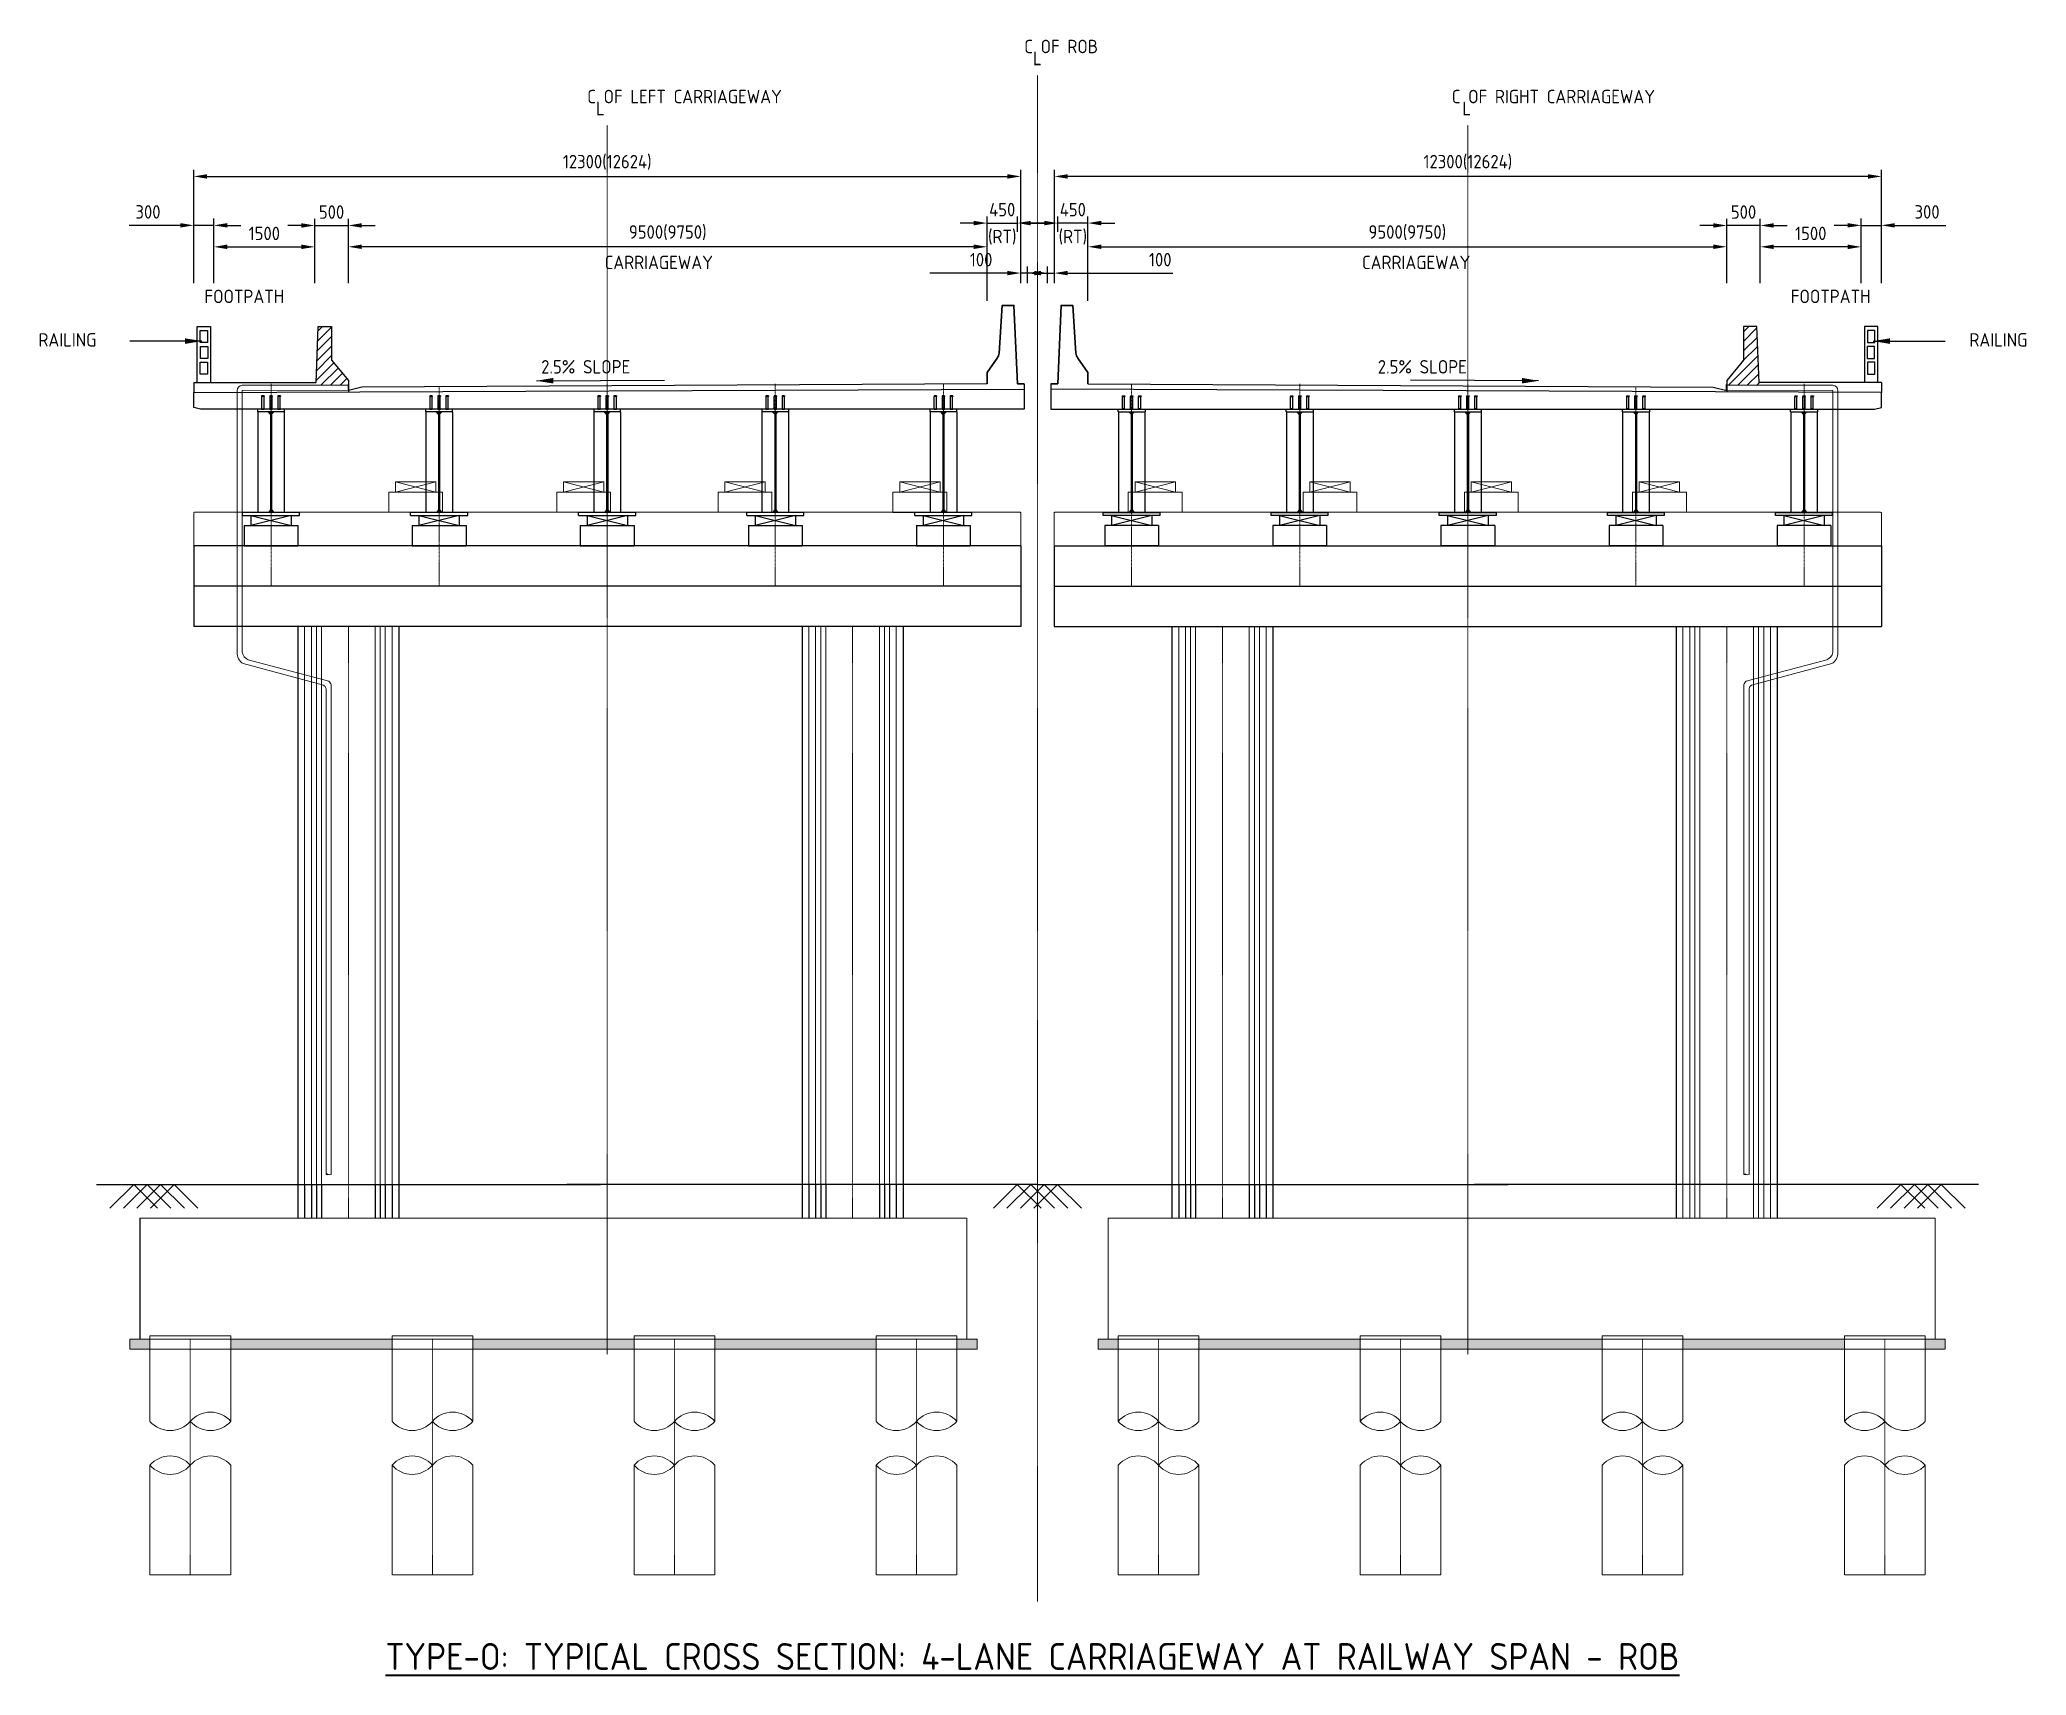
# Model space of a CAD drawing. Header units: millimetres. Extents: x 207528 to 778454, y -364692 to 101323.
# Drawn here: x 515184 to 544729, y -231959 to -207631 of the extents above; entities that cross this region are included whole.
import ezdxf

# ---------------------------------------------------------------- set-up
doc = ezdxf.new("R2010")
doc.units = ezdxf.units.MM
doc.linetypes.add('CENTER', pattern=[2, 1.25, -0.25, 0.25, -0.25])
doc.linetypes.add('HIDDEN', pattern=[0.375, 0.25, -0.125])
for name, color, linetype, lineweight in [('centreline', 1, 'CENTER', 0), ('DWG', 7, 'Continuous', 30), ('Structure', 7, 'Continuous', 30), ('Structure int.', 255, 'Continuous', 0), ('Text large', 7, 'Continuous', 40), ('Text small', 1, 'Continuous', 20)]:
    doc.layers.add(name, color=color, linetype=linetype, lineweight=lineweight)
doc.layers.add('Dimension', color=253, linetype='Continuous')
doc.layers.add('Structure Main', color=3, linetype='Continuous')
doc.styles.add('isocp 100', font='isocp.shx', dxfattribs={"height": 200})
doc.styles.add('ROMANS', font='romans')
doc.dimstyles.new('NH30A_100', dxfattribs={"dimscale": 100, "dimtxt": 2, "dimasz": 2, "dimexe": 1, "dimexo": 1, "dimgap": 1, "dimtad": 1, "dimdec": 0, "dimdsep": 46, "dimtxsty": 'isocp 100', "dimcen": 0.5, "dimclrd": 47, "dimclre": 47, "dimclrt": 1, "dimadec": 0, "dimazin": 0, "dimtfac": 1, "dimtdec": 0, "dimtmove": 0, "dimatfit": 3, "dimfxl": 1, "dimtolj": 1, "dimtzin": 0, "dimarcsym": 0})
doc.dimstyles.new('PS', dxfattribs={"dimscale": 0, "dimtxt": 2, "dimasz": 2, "dimexe": 1, "dimexo": 1, "dimgap": 1, "dimtad": 1, "dimdec": 0, "dimzin": 0, "dimdsep": 46, "dimtxsty": 'ROMANS', "dimcen": 1, "dimdle": 1, "dimclrd": 1, "dimclre": 1, "dimclrt": 7, "dimadec": 0, "dimazin": 0, "dimtfac": 1, "dimtdec": 0, "dimtmove": 2, "dimatfit": 3, "dimfxl": 200, "dimtvp": 250, "dimtolj": 1, "dimtzin": 0, "dimarcsym": 0})
pattern_1 = [(45, (1016617.18, -292942.33), (-70.710678, 70.710678), [])]
pattern_2 = [(50, (1015667.13, -290942.33), (143.452037, -12.550427), [15, -165]), (355, (1015667.13, -290942.33), (-27.750267, 150.438427), [12, -132]), (100.451444, (1015679.08, -290943.38), (115.70177, 137.888), [12.74804, -140.228422]), (46.1842, (1015667.13, -290902.33), (213.448266, -33.103856), [22.5, -247.5]), (96.635635, (1015684.91, -290905.1), (186.93239, 194.82372), [19.12207, -210.34275]), (351.184164, (1015667.13, -290902.33), (186.93239, 194.82372), [18, -198]), (21, (1015687.13, -290912.33), (119.38141, -80.523778), [15, -165]), (326, (1015687.13, -290912.33), (48.663066, 145.03001), [12, -132]), (71.451445, (1015697.07, -290919.04), (168.044475, 64.50623), [12.74804, -140.228422]), (37.5, (1015667.126, -290942.33), (2.431971, 66.578771), [0, -130.4, 0, -134, 0, -132.5]), (7.5, (1015667.126, -290942.33), (52.613907, 78.882342), [0, -76.4, 0, -127.4, 0, -50.5]), (327.5, (1015622.526, -290942.33), (106.764487, -4.5109743), [0, -50, 0, -156, 0, -207]), (317.5, (1015602.53, -290942.33), (116.637234, 20.020996), [0, -65, 0, -103.6, 0, -147])]

msp = doc.modelspace()

# ---------------------------------------------------------------- texts
at = {"layer": 'Text large', "insert": (529948.4, -231679.8), "char_height": 400, "width": 23582.39, "attachment_point": 5, "style": 'isocp 100'}
msp.add_mtext('{\\LTYPE-O: TYPICAL CROSS SECTION: 4-LANE CARRIAGEWAY AT RAILWAY SPAN - ROB}', dxfattribs=at)
at = {"layer": 'Text small', "style": 'isocp 100'}
for s, p in [('C OF ROB', (529826.5, -207831.6, 183662.5)), ('L', (529956.8, -208007.7, 183662.5)), ('L', (529956.8, -208013, 183662.5)), ('C OF LEFT CARRIAGEWAY ', (523326.5, -208576.3, 183662.5)), ('L', (523456.8, -208752.5, 183662.5)), ('L', (523456.8, -208757.8, 183662.5)), ('C OF RIGHT CARRIAGEWAY ', (536185.5, -208576.3, 183662.5)), ('L', (536341.8, -208752.5, 183662.5)), ('L', (536341.8, -208757.8, 183662.5)), ('2.5%%% SLOPE', (522641.7, -212596.2)), ('2.5%%% SLOPE', (535084.4, -212596.2))]:
    msp.add_text(s, height=200, dxfattribs=at).set_placement(p)
at = {"layer": 'Text small', "char_height": 200, "style": 'isocp 100'}
for s, width, insert, attachment_point in [('CARRIAGEWAY', 6259.417, (523585.9, -210843.6), 1), ('CARRIAGEWAY', 6259.417, (536461.6, -210843.6), 3), ('FOOTPATH', 6259.417, (517634.1, -211349.2, 0.3), 1), ('FOOTPATH', 6259.417, (542413.4, -211349.2, 0.3), 3), ('RAILING', 1511.597, (515164.5, -211995.2, 183662.3), 1), ('RAILING', 1511.597, (544746, -211995.2, 183662.3), 3)]:
    msp.add_mtext_dynamic_manual_height_columns(s, width=width, gutter_width=1000, heights=[0], dxfattribs=dict(at, insert=insert, attachment_point=attachment_point))

# ---------------------------------------------------------------- blocks, each defined once
blk = doc.blocks.new('stud')
at = {"layer": 'Structure Main'}
h = blk.add_hatch(color=250, dxfattribs=at)
h.dxf.hatch_style = 1
h.paths.add_polyline_path([(321, 341), (317, 334), (355, 334), (352, 341)])
h = blk.add_hatch(color=250, dxfattribs=at)
h.dxf.hatch_style = 1
h.paths.add_polyline_path([(321, 341), (317, 334), (355, 334), (352, 341)])
at = {"layer": 'Structure Main', "color": 250}
for p, q in [((355, 534), (317, 534)), ((317, 534), (317, 522)), ((355, 534), (317, 534)), ((317, 534), (317, 522)), ((355, 522), (317, 522)), ((355, 522), (317, 522)), ((321, 341), (317, 334)), ((321, 341), (317, 334)), ((317, 334), (355, 334)), ((317, 334), (355, 334)), ((321, 341), (321, 522)), ((321, 341), (321, 522)), ((321, 341), (352, 341)), ((321, 341), (352, 341)), ((352, 341), (352, 522)), ((352, 341), (352, 522)), ((352, 341), (355, 334)), ((352, 341), (355, 334)), ((355, 534), (355, 522)), ((355, 534), (355, 522))]:
    blk.add_line(p, q, dxfattribs=at)
blk = doc.blocks.new('*D621')
at = {"layer": 'Defpoints', "color": 0, "transparency": 16777216}
for p in [(517774, -210392), (517474, -211354), (517774, -211354)]:
    blk.add_point(p, dxfattribs=at)
at = {"layer": 'Text small', "color": 47, "lineweight": -2, "transparency": 16777216}
for p, q in [((517474, -211254), (517474, -210292)), ((517774, -211254), (517774, -210292)), ((517274, -210392), (516514, -210392)), ((517774, -210392), (517474, -210392)), ((517974, -210392), (518174, -210392))]:
    blk.add_line(p, q, dxfattribs=at)
at = {"layer": 'Text small', "color": 47, "transparency": 16777216}
for points in [[(517274, -210359), (517274, -210425), (517474, -210392)], [(517974, -210359), (517974, -210425), (517774, -210392)]]:
    blk.add_solid(points, dxfattribs=at)
at = {"layer": 'Text small', "color": 1, "transparency": 16777216, "insert": (516794, -210192), "char_height": 200, "attachment_point": 5, "style": 'isocp 100'}
blk.add_mtext('\\A1;300', dxfattribs=at)
blk = doc.blocks.new('*D608')
at = {"layer": 'Defpoints', "color": 0, "transparency": 16777216}
for p in [(529774, -209664), (517474, -211354), (529774, -211354)]:
    blk.add_point(p, dxfattribs=at)
at = {"layer": 'Text small', "color": 47, "lineweight": -2, "transparency": 16777216}
for p, q in [((517474, -211254), (517474, -209564)), ((517674, -209664), (529574, -209664)), ((529774, -211254), (529774, -209564))]:
    blk.add_line(p, q, dxfattribs=at)
at = {"layer": 'Text small', "color": 47, "transparency": 16777216}
for points in [[(517674, -209631), (517674, -209698), (517474, -209664)], [(529574, -209631), (529574, -209698), (529774, -209664)]]:
    blk.add_solid(points, dxfattribs=at)
at = {"layer": 'Text small', "color": 1, "transparency": 16777216, "insert": (523624, -209454), "char_height": 200, "attachment_point": 5, "style": 'isocp 100'}
blk.add_mtext('\\A1;12300(12624)', dxfattribs=at)
blk = doc.blocks.new('*D616')
at = {"layer": 'Defpoints', "color": 0, "transparency": 16777216}
for p in [(519774, -210711), (519774, -211354, -183662), (529274, -211354, -183662)]:
    blk.add_point(p, dxfattribs=at)
at = {"layer": 'Text small', "color": 47, "lineweight": -2, "transparency": 16777216}
for p, q in [((519774, -211254), (519774, -210611)), ((529274, -211254), (529274, -210611)), ((529074, -210711), (519974, -210711))]:
    blk.add_line(p, q, dxfattribs=at)
at = {"layer": 'Text small', "color": 47, "transparency": 16777216}
for points in [[(519974, -210677), (519974, -210744), (519774, -210711)], [(529074, -210677), (529074, -210744), (529274, -210711)]]:
    blk.add_solid(points, dxfattribs=at)
at = {"layer": 'Text small', "color": 1, "transparency": 16777216, "insert": (524524, -210501), "char_height": 200, "attachment_point": 5, "style": 'isocp 100'}
blk.add_mtext('\\A1;9500(9750)', dxfattribs=at)
blk = doc.blocks.new('*D624')
at = {"layer": 'Defpoints', "color": 0, "transparency": 16777216}
for p in [(519774, -210394), (519274, -211354), (519774, -211354)]:
    blk.add_point(p, dxfattribs=at)
at = {"layer": 'Text small', "color": 47, "lineweight": -2, "transparency": 16777216}
for p, q in [((519274, -211254), (519274, -210294)), ((519774, -211254), (519774, -210294)), ((519074, -210394), (518874, -210394)), ((519274, -210394), (519774, -210394)), ((519974, -210394), (520174, -210394))]:
    blk.add_line(p, q, dxfattribs=at)
at = {"layer": 'Text small', "color": 47, "transparency": 16777216}
for points in [[(519074, -210360), (519074, -210427), (519274, -210394)], [(519974, -210360), (519974, -210427), (519774, -210394)]]:
    blk.add_solid(points, dxfattribs=at)
at = {"layer": 'Text small', "color": 1, "transparency": 16777216, "insert": (519524, -210194), "char_height": 200, "attachment_point": 5, "style": 'isocp 100'}
blk.add_mtext('\\A1;500', dxfattribs=at)
blk = doc.blocks.new('*D617')
at = {"layer": 'Defpoints', "color": 0, "transparency": 16777216}
for p in [(519274, -210712), (517774, -211354, 0), (519274, -211354, 0)]:
    blk.add_point(p, dxfattribs=at)
at = {"layer": 'Text small', "color": 47, "lineweight": -2, "transparency": 16777216}
for p, q in [((517774, -211254), (517774, -210612)), ((519274, -211254), (519274, -210612)), ((517974, -210712), (519074, -210712))]:
    blk.add_line(p, q, dxfattribs=at)
at = {"layer": 'Text small', "color": 47, "transparency": 16777216}
for points in [[(517974, -210678), (517974, -210745), (517774, -210712)], [(519074, -210678), (519074, -210745), (519274, -210712)]]:
    blk.add_solid(points, dxfattribs=at)
at = {"layer": 'Text small', "color": 1, "transparency": 16777216, "insert": (518524, -210512), "char_height": 200, "attachment_point": 5, "style": 'isocp 100'}
blk.add_mtext('\\A1;1500', dxfattribs=at)
blk = doc.blocks.new('*D619')
at = {"layer": 'Defpoints', "color": 0, "transparency": 16777216}
for p in [(542274, -210392), (542274, -211354), (542574, -211354)]:
    blk.add_point(p, dxfattribs=at)
at = {"layer": 'Text small', "color": 47, "lineweight": -2, "transparency": 16777216}
for p, q in [((542274, -211254), (542274, -210292)), ((542574, -211254), (542574, -210292)), ((542074, -210392), (541874, -210392)), ((542274, -210392), (542574, -210392)), ((542774, -210392), (543534, -210392))]:
    blk.add_line(p, q, dxfattribs=at)
at = {"layer": 'Text small', "color": 47, "transparency": 16777216}
for points in [[(542074, -210359), (542074, -210425), (542274, -210392)], [(542774, -210359), (542774, -210425), (542574, -210392)]]:
    blk.add_solid(points, dxfattribs=at)
at = {"layer": 'Text small', "color": 1, "transparency": 16777216, "insert": (543254, -210192), "char_height": 200, "attachment_point": 5, "style": 'isocp 100'}
blk.add_mtext('\\A1;300', dxfattribs=at)
blk = doc.blocks.new('*D529')
at = {"layer": 'Defpoints', "color": 0, "transparency": 16777216}
for p in [(530274, -209664), (530274, -211354), (542574, -211354)]:
    blk.add_point(p, dxfattribs=at)
at = {"layer": 'Text small', "color": 47, "lineweight": -2, "transparency": 16777216}
for p, q in [((530274, -211254), (530274, -209564)), ((542374, -209664), (530474, -209664)), ((542574, -211254), (542574, -209564))]:
    blk.add_line(p, q, dxfattribs=at)
at = {"layer": 'Text small', "color": 47, "transparency": 16777216}
for points in [[(530474, -209631), (530474, -209698), (530274, -209664)], [(542374, -209631), (542374, -209698), (542574, -209664)]]:
    blk.add_solid(points, dxfattribs=at)
at = {"layer": 'Text small', "color": 1, "transparency": 16777216, "insert": (536424, -209454), "char_height": 200, "attachment_point": 5, "style": 'isocp 100'}
blk.add_mtext('\\A1;12300(12624)', dxfattribs=at)
blk = doc.blocks.new('*D531')
at = {"layer": 'Defpoints', "color": 0, "transparency": 16777216}
for p in [(540274, -210711), (530774, -211354, -183662), (540274, -211354, -183662)]:
    blk.add_point(p, dxfattribs=at)
at = {"layer": 'Text small', "color": 47, "lineweight": -2, "transparency": 16777216}
for p, q in [((530774, -211254), (530774, -210611)), ((540274, -211254), (540274, -210611)), ((530974, -210711), (540074, -210711))]:
    blk.add_line(p, q, dxfattribs=at)
at = {"layer": 'Text small', "color": 47, "transparency": 16777216}
for points in [[(530974, -210677), (530974, -210744), (530774, -210711)], [(540074, -210677), (540074, -210744), (540274, -210711)]]:
    blk.add_solid(points, dxfattribs=at)
at = {"layer": 'Text small', "color": 1, "transparency": 16777216, "insert": (535524, -210501), "char_height": 200, "attachment_point": 5, "style": 'isocp 100'}
blk.add_mtext('\\A1;9500(9750)', dxfattribs=at)
blk = doc.blocks.new('*D620')
at = {"layer": 'Defpoints', "color": 0, "transparency": 16777216}
for p in [(540274, -210394), (540274, -211354), (540774, -211354)]:
    blk.add_point(p, dxfattribs=at)
at = {"layer": 'Text small', "color": 47, "lineweight": -2, "transparency": 16777216}
for p, q in [((540274, -211254), (540274, -210294)), ((540774, -211254), (540774, -210294)), ((540074, -210394), (539874, -210394)), ((540774, -210394), (540274, -210394)), ((540974, -210394), (541174, -210394))]:
    blk.add_line(p, q, dxfattribs=at)
at = {"layer": 'Text small', "color": 47, "transparency": 16777216}
for points in [[(540074, -210360), (540074, -210427), (540274, -210394)], [(540974, -210360), (540974, -210427), (540774, -210394)]]:
    blk.add_solid(points, dxfattribs=at)
at = {"layer": 'Text small', "color": 1, "transparency": 16777216, "insert": (540524, -210194), "char_height": 200, "attachment_point": 5, "style": 'isocp 100'}
blk.add_mtext('\\A1;500', dxfattribs=at)
blk = doc.blocks.new('*D532')
at = {"layer": 'Defpoints', "color": 0, "transparency": 16777216}
for p in [(540774, -210712), (540774, -211354, 0), (542274, -211354, 0)]:
    blk.add_point(p, dxfattribs=at)
at = {"layer": 'Text small', "color": 47, "lineweight": -2, "transparency": 16777216}
for p, q in [((540774, -211254), (540774, -210612)), ((542274, -211254), (542274, -210612)), ((542074, -210712), (540974, -210712))]:
    blk.add_line(p, q, dxfattribs=at)
at = {"layer": 'Text small', "color": 47, "transparency": 16777216}
for points in [[(540974, -210678), (540974, -210745), (540774, -210712)], [(542074, -210678), (542074, -210745), (542274, -210712)]]:
    blk.add_solid(points, dxfattribs=at)
at = {"layer": 'Text small', "color": 1, "transparency": 16777216, "insert": (541524, -210512), "char_height": 200, "attachment_point": 5, "style": 'isocp 100'}
blk.add_mtext('\\A1;1500', dxfattribs=at)
blk = doc.blocks.new('*D785')
at = {"layer": 'Defpoints', "color": 0, "transparency": 16777216}
for p in [(529724, -210358), (529724, -210586), (529274, -211616)]:
    blk.add_point(p, dxfattribs=at)
at = {"layer": 'Text small', "color": 47, "lineweight": -2, "transparency": 16777216}
for p, q in [((529074, -210358), (528874, -210358)), ((529274, -211516), (529274, -210258)), ((529274, -210358), (529724, -210358)), ((529724, -210486), (529724, -210258)), ((529924, -210358), (530124, -210358))]:
    blk.add_line(p, q, dxfattribs=at)
at = {"layer": 'Text small', "color": 47, "transparency": 16777216}
for points in [[(529074, -210325), (529074, -210392), (529274, -210358)], [(529924, -210325), (529924, -210392), (529724, -210358)]]:
    blk.add_solid(points, dxfattribs=at)
at = {"layer": 'Text small', "color": 1, "transparency": 16777216, "char_height": 200, "attachment_point": 5, "style": 'isocp 100'}
for s, insert in [('\\A1;450', (529499, -210158)), ('\\A1;(RT)', (529499, -210568))]:
    blk.add_mtext(s, dxfattribs=dict(at, insert=insert))
blk = doc.blocks.new('*D804')
at = {"layer": 'Defpoints', "color": 0, "transparency": 16777216}
for p in [(530324, -210358), (530324, -210586), (530774, -211616)]:
    blk.add_point(p, dxfattribs=at)
at = {"layer": 'Text small', "color": 47, "lineweight": -2, "transparency": 16777216}
for p, q in [((530124, -210358), (529924, -210358)), ((530324, -210486), (530324, -210258)), ((530774, -210358), (530324, -210358)), ((530774, -211516), (530774, -210258)), ((530974, -210358), (531174, -210358))]:
    blk.add_line(p, q, dxfattribs=at)
at = {"layer": 'Text small', "color": 47, "transparency": 16777216}
for points in [[(530124, -210325), (530124, -210392), (530324, -210358)], [(530974, -210325), (530974, -210392), (530774, -210358)]]:
    blk.add_solid(points, dxfattribs=at)
at = {"layer": 'Text small', "color": 1, "transparency": 16777216, "char_height": 200, "attachment_point": 5, "style": 'isocp 100'}
for s, insert in [('\\A1;450', (530549, -210158)), ('\\A1;(RT)', (530549, -210568))]:
    blk.add_mtext(s, dxfattribs=dict(at, insert=insert))
blk = doc.blocks.new('*D805')
at = {"layer": 'Defpoints', "color": 0, "transparency": 16777216}
for p in [(529774, -211102), (529774, -211354), (529874, -211354)]:
    blk.add_point(p, dxfattribs=at)
at = {"layer": 'Text small', "color": 47, "lineweight": -2, "transparency": 16777216}
for p, q in [((529574, -211102), (528424, -211102)), ((529774, -211254), (529774, -211002)), ((529874, -211102), (529774, -211102)), ((529874, -211254), (529874, -211002)), ((530074, -211102), (530274, -211102))]:
    blk.add_line(p, q, dxfattribs=at)
at = {"layer": 'Text small', "color": 47, "transparency": 16777216}
for points in [[(529574, -211069), (529574, -211136), (529774, -211102)], [(530074, -211069), (530074, -211136), (529874, -211102)]]:
    blk.add_solid(points, dxfattribs=at)
at = {"layer": 'Text small', "color": 1, "transparency": 16777216, "insert": (528899, -210902), "char_height": 200, "attachment_point": 5, "style": 'isocp 100'}
blk.add_mtext('\\A1;     100', dxfattribs=at)
blk = doc.blocks.new('*D806')
at = {"layer": 'Defpoints', "color": 0, "transparency": 16777216}
for p in [(530174, -211102), (530174, -211354), (530274, -211354)]:
    blk.add_point(p, dxfattribs=at)
at = {"layer": 'Text small', "color": 47, "lineweight": -2, "transparency": 16777216}
for p, q in [((529974, -211102), (529774, -211102)), ((530174, -211254), (530174, -211002)), ((530174, -211102), (530274, -211102)), ((530274, -211254), (530274, -211002)), ((530474, -211102), (532038, -211102))]:
    blk.add_line(p, q, dxfattribs=at)
at = {"layer": 'Text small', "color": 47, "transparency": 16777216}
for points in [[(529974, -211069), (529974, -211136), (530174, -211102)], [(530474, -211069), (530474, -211136), (530274, -211102)]]:
    blk.add_solid(points, dxfattribs=at)
at = {"layer": 'Text small', "color": 1, "transparency": 16777216, "insert": (531563, -210902), "char_height": 200, "attachment_point": 5, "style": 'isocp 100'}
blk.add_mtext('\\A1;     100', dxfattribs=at)

# ---------------------------------------------------------------- dimensions: what is measured, and where the dimension line sits
at = {"layer": 'Text small'}
for base, p1, p2, text, picture, middle in [((529773.7, -209664.3), (517473.7, -211354.5), (529773.7, -211354.5), '<>(12624)', '*D608', (523623.7, -209454.3)), ((540273.7, -210710.7, 183662.3), (530773.7, -211354.5), (540273.7, -211354.5), '<>(9750)', '*D531', (535523.7, -210500.7, 183662.3))]:
    dim = msp.add_linear_dim(base=base, p1=p1, p2=p2, text=text, dimstyle='NH30A_100', dxfattribs=at)
    dim.commit()
    dim.dimension.update_dxf_attribs({"geometry": picture, "text_midpoint": middle})
for base, p1, p2, text, picture, middle in [((530273.7, -209664.3), (542573.7, -211354.5), (530273.7, -211354.5), '<>(12624)', '*D529', (536423.7, -209454.3)), ((519773.7, -210710.7, 183662.3), (529273.7, -211354.5), (519773.7, -211354.5), '<>(9750)', '*D616', (524523.7, -210500.7, 183662.3))]:
    dim = msp.add_linear_dim(base=base, p1=p1, p2=p2, angle=180, text=text, dimstyle='NH30A_100', dxfattribs=at)
    dim.commit()
    dim.dimension.update_dxf_attribs({"geometry": picture, "text_midpoint": middle})
for base, p1, p2, angle, picture, middle, dimtype in [((517773.7, -210392.1), (517473.7, -211354.5), (517773.7, -211354.5), 0, '*D621', (516793.6, -210392.1), 161), ((519773.7, -210393.6), (519273.7, -211354.5), (519773.7, -211354.5), 180, '*D624', (519523.7, -210393.6), 160), ((542273.7, -210392.1), (542573.7, -211354.5), (542273.7, -211354.5), 180, '*D619', (543253.8, -210392.1), 161)]:
    dim = msp.add_linear_dim(base=base, p1=p1, p2=p2, angle=angle, dimstyle='NH30A_100', dxfattribs=at)
    dim.commit()
    dim.dimension.update_dxf_attribs({"geometry": picture, "text_midpoint": middle, "dimtype": dimtype})
dim = msp.add_linear_dim(base=(529723.7, -210358.2), p1=(529273.9, -211616.1), p2=(529723.7, -210585.5), text='450\\X(RT)', dimstyle='NH30A_100', dxfattribs=at)
dim.commit()
dim.dimension.update_dxf_attribs({"geometry": '*D785', "text_midpoint": (529498.8, -210358.2), "dimtype": 160})
for base, p1, p2, text, picture, middle, dimtype in [((530323.7, -210358.2), (530773.6, -211616.1), (530323.7, -210585.5), '450\\X(RT)', '*D804', (530548.7, -210358.2), 160), ((529773.7, -211102.2), (529873.6, -211354.5), (529773.7, -211354.5), '     <>', '*D805', (528898.6, -211102.2), 161), ((530173.9, -211102.2), (530273.7, -211354.5), (530173.9, -211354.5), '     <>', '*D806', (531563.2, -211102.2), 161)]:
    dim = msp.add_linear_dim(base=base, p1=p1, p2=p2, angle=180, text=text, dimstyle='NH30A_100', dxfattribs=at)
    dim.commit()
    dim.dimension.update_dxf_attribs({"geometry": picture, "text_midpoint": middle, "dimtype": dimtype})
dim = msp.add_linear_dim(base=(540273.7, -210393.6), p1=(540773.7, -211354.5), p2=(540273.7, -211354.5), dimstyle='NH30A_100', dxfattribs=at)
dim.commit()
dim.dimension.update_dxf_attribs({"geometry": '*D620', "text_midpoint": (540523.7, -210393.6), "dimtype": 160})
dim = msp.add_linear_dim(base=(519273.7, -210711.7, 0.3), p1=(517773.7, -211354.5), p2=(519273.7, -211354.5), dimstyle='NH30A_100', dxfattribs=at)
dim.commit()
dim.dimension.update_dxf_attribs({"geometry": '*D617', "text_midpoint": (518523.7, -210511.7, 0.3)})
dim = msp.add_linear_dim(base=(540773.7, -210711.7, 0.3), p1=(542273.7, -211354.5), p2=(540773.7, -211354.5), angle=180, dimstyle='NH30A_100', dxfattribs=at)
dim.commit()
dim.dimension.update_dxf_attribs({"geometry": '*D532', "text_midpoint": (541523.7, -210511.7, 0.3)})

# ---------------------------------------------------------------- hatches: boundary and pattern name
at = {"layer": 'Dimension', "lineweight": 0, "true_color": 0x000000}
h = msp.add_hatch(dxfattribs=at)
h.set_pattern_fill('AR-CONC', color=18, scale=20)
h.set_pattern_definition(pattern_2)
h.paths.add_polyline_path([(516823.7, -226958.7), (516673.7, -226958.7), (516523.7, -226958.7), (516523.7, -227108.7), (516823.7, -227108.7)])
h.paths.add_polyline_path([(520423.7, -226958.7), (518023.7, -226958.7), (518023.7, -227108.7), (520423.7, -227108.7)])
h.paths.add_polyline_path([(527623.7, -226958.7), (525223.7, -226958.7), (525223.7, -227108.7), (527623.7, -227108.7)])
h.paths.add_polyline_path([(524023.7, -226958.7), (521623.7, -226958.7), (521623.7, -227108.7), (524023.7, -227108.7)])
h.paths.add_polyline_path([(529123.7, -226958.7), (528973.7, -226958.7), (528823.7, -226958.7), (528823.7, -227108.7), (529123.7, -227108.7)])
h = msp.add_hatch(dxfattribs=at)
h.set_pattern_fill('AR-CONC', color=18, scale=20)
h.set_pattern_definition(pattern_2)
h.paths.add_polyline_path([(543223.7, -226958.7), (543373.7, -226958.7), (543523.7, -226958.7), (543523.7, -227108.7), (543223.7, -227108.7)])
h.paths.add_polyline_path([(539623.7, -226958.7), (542023.7, -226958.7), (542023.7, -227108.7), (539623.7, -227108.7)])
h.paths.add_polyline_path([(532423.7, -226958.7), (534823.7, -226958.7), (534823.7, -227108.7), (532423.7, -227108.7)])
h.paths.add_polyline_path([(536023.7, -226958.7), (538423.7, -226958.7), (538423.7, -227108.7), (536023.7, -227108.7)])
h.paths.add_polyline_path([(530923.7, -226958.7), (531073.7, -226958.7), (531223.7, -226958.7), (531223.7, -227108.7), (530923.7, -227108.7)])
at = {"layer": 'Structure', "true_color": 0x000000}
h = msp.add_hatch(dxfattribs=at)
h.set_pattern_fill('ANSI31', color=18, scale=800)
h.set_pattern_definition(pattern_1)
h.paths.add_polyline_path([(519523.7, -211897.7), (519323.7, -211897.7), (519293, -212727.7), (519273.7, -212727.7), (519273.7, -212819.8, -0.3055173), (519342.4, -212771.8), (519768.7, -212767.9), (519768.7, -212757.9), (519773.7, -212697.7), (519523.7, -212397.7)])
h = msp.add_hatch(dxfattribs=at)
h.set_pattern_fill('ANSI31', color=18, scale=800)
h.set_pattern_definition(pattern_1)
h.paths.add_polyline_path([(540523.7, -211897.7), (540723.7, -211897.7), (540754.5, -212727.7), (540773.7, -212727.7), (540773.7, -212819.8, 0.3055173), (540705, -212771.8), (540278.7, -212767.9), (540278.7, -212757.9), (540273.7, -212697.7), (540523.7, -212397.7)])

# ---------------------------------------------------------------- linework, layer by layer
at = {"layer": 'centreline', "color": 8, "lineweight": 0, "ltscale": 0.1}
for p, q in [((530023.7, -208158.7), (530023.7, -230860.4)), ((523623.7, -208903.5), (523623.7, -227187.4)), ((536423.7, -208903.5), (536423.7, -227187.4)), ((519773.7, -216358.7), (519773.7, -225158.7)), ((527273.7, -216358.7), (527273.7, -225158.7)), ((532773.7, -216358.7), (532773.7, -225158.7)), ((540273.7, -216358.7), (540273.7, -225158.7)), ((517423.7, -226958.7, 3.8), (517423.7, -230466.9, 3.8)), ((521023.7, -226958.7, 3.8), (521023.7, -230466.9, 3.8)), ((524623.7, -226958.7, 3.8), (524623.7, -230466.9, 3.8)), ((528223.7, -226958.7, 3.8), (528223.7, -230466.9, 3.8)), ((531823.7, -226958.7, 3.8), (531823.7, -230466.9, 3.8)), ((535423.7, -226958.7, 3.8), (535423.7, -230466.9, 3.8)), ((539023.7, -226958.7, 3.8), (539023.7, -230466.9, 3.8)), ((542623.7, -226958.7, 3.8), (542623.7, -230466.9, 3.8))]:
    msp.add_line(p, q, dxfattribs=at)
at = {"layer": 'centreline', "color": 18, "ltscale": 10, "true_color": 0x000000}
for p, q in [((518623.7, -212751.5), (518623.7, -215758.7)), ((521123.9, -212792.1), (521123.7, -215758.7)), ((523623.7, -212751.5), (523623.7, -215758.7)), ((526123.7, -212751.5), (526123.7, -215758.7)), ((528623.7, -212751.5), (528623.7, -215758.7)), ((531423.7, -212751.5), (531423.7, -215758.7)), ((533923.7, -212751.5), (533923.7, -215758.7)), ((536423.7, -212751.5), (536423.7, -215758.7)), ((538923.5, -212792.1), (538923.7, -215758.7)), ((541423.7, -212751.5), (541423.7, -215758.7))]:
    msp.add_line(p, q, dxfattribs=at)
at = {"layer": 'DWG', "color": 18, "lineweight": -2, "true_color": 0x000000}
for p, q in [((518323.7, -214708.7), (518323.7, -214858.7)), ((518323.7, -214708.7), (518923.7, -214858.7)), ((518923.7, -214708.7), (518323.7, -214858.7)), ((518923.7, -214708.7), (518923.7, -214858.7)), ((520823.7, -214708.7), (520823.7, -214858.7)), ((520823.7, -214708.7), (521423.7, -214858.7)), ((521423.7, -214708.7), (520823.7, -214858.7)), ((521423.7, -214708.7), (521423.7, -214858.7)), ((523323.7, -214708.7), (523323.7, -214858.7)), ((523323.7, -214708.7), (523923.7, -214858.7)), ((523923.7, -214708.7), (523323.7, -214858.7)), ((523923.7, -214708.7), (523923.7, -214858.7)), ((525823.7, -214708.7), (525823.7, -214858.7)), ((525823.7, -214708.7), (526423.7, -214858.7)), ((526423.7, -214708.7), (525823.7, -214858.7)), ((526423.7, -214708.7), (526423.7, -214858.7)), ((528323.7, -214708.7), (528323.7, -214858.7)), ((528323.7, -214708.7), (528923.7, -214858.7)), ((528923.7, -214708.7), (528323.7, -214858.7)), ((528923.7, -214708.7), (528923.7, -214858.7)), ((531123.7, -214708.7), (531123.7, -214858.7)), ((531723.7, -214708.7), (531123.7, -214858.7)), ((531123.7, -214708.7), (531723.7, -214858.7)), ((531723.7, -214708.7), (531723.7, -214858.7)), ((533623.7, -214708.7), (533623.7, -214858.7)), ((534223.7, -214708.7), (533623.7, -214858.7)), ((533623.7, -214708.7), (534223.7, -214858.7)), ((534223.7, -214708.7), (534223.7, -214858.7)), ((536123.7, -214708.7), (536123.7, -214858.7)), ((536723.7, -214708.7), (536123.7, -214858.7)), ((536123.7, -214708.7), (536723.7, -214858.7)), ((536723.7, -214708.7), (536723.7, -214858.7)), ((538623.7, -214708.7), (538623.7, -214858.7)), ((539223.7, -214708.7), (538623.7, -214858.7)), ((538623.7, -214708.7), (539223.7, -214858.7)), ((539223.7, -214708.7), (539223.7, -214858.7)), ((541123.7, -214708.7), (541123.7, -214858.7)), ((541723.7, -214708.7), (541123.7, -214858.7)), ((541123.7, -214708.7), (541723.7, -214858.7)), ((541723.7, -214708.7), (541723.7, -214858.7)), ((518223.7, -214858.7), (518223.7, -215158.7)), ((518223.7, -214858.7), (519023.7, -214858.7)), ((519023.7, -214858.7), (519023.7, -215158.7)), ((520723.7, -214858.7), (520723.7, -215158.7)), ((520723.7, -214858.7), (521523.7, -214858.7)), ((521523.7, -214858.7), (521523.7, -215158.7)), ((523223.7, -214858.7), (523223.7, -215158.7)), ((523223.7, -214858.7), (524023.7, -214858.7)), ((524023.7, -214858.7), (524023.7, -215158.7)), ((525723.7, -214858.7), (525723.7, -215158.7)), ((525723.7, -214858.7), (526523.7, -214858.7)), ((526523.7, -214858.7), (526523.7, -215158.7)), ((528223.7, -214858.7), (528223.7, -215158.7)), ((528223.7, -214858.7), (529023.7, -214858.7)), ((529023.7, -214858.7), (529023.7, -215158.7)), ((531023.7, -214858.7), (531023.7, -215158.7)), ((531823.7, -214858.7), (531023.7, -214858.7)), ((531823.7, -214858.7), (531823.7, -215158.7)), ((533523.7, -214858.7), (533523.7, -215158.7)), ((534323.7, -214858.7), (533523.7, -214858.7)), ((534323.7, -214858.7), (534323.7, -215158.7)), ((536023.7, -214858.7), (536023.7, -215158.7)), ((536823.7, -214858.7), (536023.7, -214858.7)), ((536823.7, -214858.7), (536823.7, -215158.7)), ((538523.7, -214858.7), (538523.7, -215158.7)), ((539323.7, -214858.7), (538523.7, -214858.7)), ((539323.7, -214858.7), (539323.7, -215158.7)), ((541023.7, -214858.7), (541023.7, -215158.7)), ((541823.7, -214858.7), (541023.7, -214858.7)), ((541823.7, -214858.7), (541823.7, -215158.7))]:
    msp.add_line(p, q, dxfattribs=at)
at = {"layer": 'Structure'}
for points in [[(529273.7, -212747.7), (529273.7, -212582.7), (529424.7, -212367, 0.1368849), (529451.5, -212291), (529498.7, -211582.7), (529673.7, -211582.7), (529723.7, -212747.7), (529823.7, -212747.7)], [(530773.7, -212747.7), (530773.7, -212582.7), (530622.7, -212367, -0.1368849), (530595.9, -212291), (530548.7, -211582.7), (530373.7, -211582.7), (530323.7, -212747.7), (530223.7, -212747.7)]]:
    msp.add_lwpolyline(points, format="xyb", dxfattribs=at)
at = {"layer": 'Structure int.', "color": 18, "true_color": 0x000000}
for points in [[(516935.9, -225012.3), (516582.3, -224658.7), (516228.8, -225012.3)], [(517135.9, -225012.3), (516782.3, -224658.7), (516428.8, -225012.3)], [(517335.9, -225012.3), (516982.3, -224658.7), (516628.8, -225012.3)], [(517535.9, -225012.3), (517182.3, -224658.7), (516828.8, -225012.3)], [(529369.8, -225012.3), (529723.4, -224658.7), (530076.9, -225012.3)], [(529569.8, -225012.3), (529923.4, -224658.7), (530276.9, -225012.3)], [(529769.8, -225012.3), (530123.4, -224658.7), (530476.9, -225012.3)], [(529969.8, -225012.3), (530323.4, -224658.7), (530676.9, -225012.3)], [(542511.6, -225012.3), (542865.1, -224658.7), (543218.7, -225012.3)], [(542711.6, -225012.3), (543065.1, -224658.7), (543418.7, -225012.3)], [(542911.6, -225012.3), (543265.1, -224658.7), (543618.7, -225012.3)], [(543111.6, -225012.3), (543465.1, -224658.7), (543818.7, -225012.3)]]:
    msp.add_lwpolyline(points, dxfattribs=at)
at = {"layer": 'Structure int.', "color": 18, "lineweight": 0, "true_color": 0x000000, "elevation": 3.8}
for points in [[(517423.7, -228182.1, 0.4570735), (518023.7, -228182.1, 0.4570735), (517423.7, -228182.1, -0.4570735), (516823.7, -228182.1)], [(521023.7, -228182.1, 0.4570735), (521623.7, -228182.1, 0.4570735), (521023.7, -228182.1, -0.4570735), (520423.7, -228182.1)], [(524623.7, -228182.1, 0.4570735), (525223.7, -228182.1, 0.4570735), (524623.7, -228182.1, -0.4570735), (524023.7, -228182.1)], [(528223.7, -228182.1, 0.4570735), (528823.7, -228182.1, 0.4570735), (528223.7, -228182.1, -0.4570735), (527623.7, -228182.1)], [(531823.7, -228182.1, -0.4570735), (531223.7, -228182.1, -0.4570735), (531823.7, -228182.1, 0.4570735), (532423.7, -228182.1)], [(535423.7, -228182.1, -0.4570735), (534823.7, -228182.1, -0.4570735), (535423.7, -228182.1, 0.4570735), (536023.7, -228182.1)], [(539023.7, -228182.1, -0.4570735), (538423.7, -228182.1, -0.4570735), (539023.7, -228182.1, 0.4570735), (539623.7, -228182.1)], [(542623.7, -228182.1, -0.4570735), (542023.7, -228182.1, -0.4570735), (542623.7, -228182.1, 0.4570735), (543223.7, -228182.1)], [(517423.7, -228834.2, 0.4570735), (516823.7, -228834.2, 0.4570735), (517423.7, -228834.2, -0.4570735), (518023.7, -228834.2)], [(521023.7, -228834.2, 0.4570735), (520423.7, -228834.2, 0.4570735), (521023.7, -228834.2, -0.4570735), (521623.7, -228834.2)], [(524623.7, -228834.2, 0.4570735), (524023.7, -228834.2, 0.4570735), (524623.7, -228834.2, -0.4570735), (525223.7, -228834.2)], [(528223.7, -228834.2, 0.4570735), (527623.7, -228834.2, 0.4570735), (528223.7, -228834.2, -0.4570735), (528823.7, -228834.2)], [(531823.7, -228834.2, -0.4570735), (532423.7, -228834.2, -0.4570735), (531823.7, -228834.2, 0.4570735), (531223.7, -228834.2)], [(535423.7, -228834.2, -0.4570735), (536023.7, -228834.2, -0.4570735), (535423.7, -228834.2, 0.4570735), (534823.7, -228834.2)], [(539023.7, -228834.2, -0.4570735), (539623.7, -228834.2, -0.4570735), (539023.7, -228834.2, 0.4570735), (538423.7, -228834.2)], [(542623.7, -228834.2, -0.4570735), (543223.7, -228834.2, -0.4570735), (542623.7, -228834.2, 0.4570735), (542023.7, -228834.2)]]:
    msp.add_lwpolyline(points, format="xyb", dxfattribs=at)
at = {"layer": 'Structure Main', "color": 18, "true_color": 0x000000}
for p, q in [((517523.7, -212727.7), (517523.7, -211897.7)), ((517523.7, -211897.7), (517723.7, -211897.7)), ((517723.7, -211897.7), (517723.7, -212727.7)), ((542523.7, -211897.7), (542323.7, -211897.7)), ((542323.7, -211897.7), (542323.7, -212727.7)), ((542523.7, -212727.7), (542523.7, -211897.7)), ((517473.7, -212727.7), (517473.7, -212877.7)), ((517473.7, -212727.7), (517493, -212727.7)), ((517473.7, -212727.7), (517523.7, -212727.7)), ((517473.7, -212877.7), (529823.7, -212827.5)), ((517473.7, -213102.7), (517473.7, -212877.7)), ((517493, -212727.7), (519273.7, -212727.7)), ((519273.7, -212727.7), (519293, -212727.7)), ((519773.7, -212842.9), (519773.7, -212757.9)), ((519778.7, -212757.9), (519773.7, -212757.9)), ((519778.7, -212767.9), (519773.7, -212767.9)), ((519778.7, -212777.9), (519773.7, -212777.9)), ((519778.7, -212787.9), (519773.7, -212787.9)), ((519973.9, -212797.7), (519773.7, -212849.8)), ((519778.7, -212797.9), (519773.7, -212797.9)), ((519778.7, -212807.9), (519773.7, -212807.9)), ((519778.7, -212817.9), (519773.7, -212817.9)), ((519778.7, -212827.9), (519773.7, -212827.9)), ((519773.7, -212842.9), (519778.7, -212842.9)), ((519778.7, -212842.9), (519778.7, -212757.9)), ((529273.7, -212747.7), (519973.9, -212797.7)), ((529823.7, -212747.7), (529823.7, -213127.7)), ((530223.7, -212747.7), (530223.7, -213127.7)), ((542573.7, -212877.7), (530223.7, -212827.5)), ((530773.7, -212747.7), (540073.6, -212797.7)), ((540073.6, -212797.7), (540273.7, -212849.8)), ((540268.7, -212842.9), (540268.7, -212757.9)), ((540268.7, -212757.9), (540273.7, -212757.9)), ((540268.7, -212767.9), (540273.7, -212767.9)), ((540268.7, -212777.9), (540273.7, -212777.9)), ((540268.7, -212787.9), (540273.7, -212787.9)), ((540268.7, -212797.9), (540273.7, -212797.9)), ((540268.7, -212807.9), (540273.7, -212807.9)), ((540268.7, -212817.9), (540273.7, -212817.9)), ((540268.7, -212827.9), (540273.7, -212827.9)), ((540273.7, -212842.9), (540268.7, -212842.9)), ((540273.7, -212842.9), (540273.7, -212757.9)), ((540773.7, -212727.7), (540754.5, -212727.7)), ((542554.5, -212727.7), (540773.7, -212727.7)), ((542573.7, -212727.7), (542523.7, -212727.7)), ((542573.7, -212727.7), (542554.5, -212727.7)), ((542573.7, -212727.7), (542573.7, -212877.7)), ((542573.7, -213102.7), (542573.7, -212877.7)), ((517573.7, -213127.7), (517473.7, -213102.7)), ((529773.7, -213127.7), (517573.7, -213127.7)), ((518823.7, -213127.7), (518423.7, -213127.7)), ((518423.7, -213127.7), (518423.7, -213163.7)), ((518823.7, -213163.7), (518423.7, -213163.7)), ((518425.7, -213163.7), (518425.7, -214663.7)), ((518615.7, -213201.5), (518584.3, -213163.7)), ((518615.7, -213163.7), (518615.7, -214663.7)), ((518631.7, -213163.7), (518631.7, -214663.7)), ((518631.7, -213201.5), (518663.2, -213163.7)), ((518821.7, -213163.7), (518821.7, -214663.7)), ((518823.7, -213163.7), (518823.7, -213127.7)), ((521323.7, -213127.7), (520923.7, -213127.7)), ((520923.7, -213127.7), (520923.7, -213163.7)), ((521323.7, -213163.7), (520923.7, -213163.7)), ((520925.7, -213163.7), (520925.7, -214663.7)), ((521115.7, -213201.5), (521084.3, -213163.7)), ((521115.7, -213163.7), (521115.7, -214663.7)), ((521131.7, -213163.7), (521131.7, -214663.7)), ((521131.7, -213201.5), (521163.2, -213163.7)), ((521321.7, -213163.7), (521321.7, -214663.7)), ((521323.7, -213163.7), (521323.7, -213127.7)), ((523823.7, -213127.7), (523423.7, -213127.7)), ((523423.7, -213127.7), (523423.7, -213163.7)), ((523823.7, -213163.7), (523423.7, -213163.7)), ((523425.7, -213163.7), (523425.7, -214663.7)), ((523615.7, -213201.5), (523584.3, -213163.7)), ((523615.7, -213163.7), (523615.7, -214663.7)), ((523631.7, -213163.7), (523631.7, -214663.7)), ((523631.7, -213201.5), (523663.2, -213163.7)), ((523821.7, -213163.7), (523821.7, -214663.7)), ((523823.7, -213163.7), (523823.7, -213127.7)), ((526323.7, -213127.7), (525923.7, -213127.7)), ((525923.7, -213127.7), (525923.7, -213163.7)), ((526323.7, -213163.7), (525923.7, -213163.7)), ((525925.7, -213163.7), (525925.7, -214663.7)), ((526115.7, -213201.5), (526084.3, -213163.7)), ((526115.7, -213163.7), (526115.7, -214663.7)), ((526131.7, -213163.7), (526131.7, -214663.7)), ((526131.7, -213201.5), (526163.2, -213163.7)), ((526321.7, -213163.7), (526321.7, -214663.7)), ((526323.7, -213163.7), (526323.7, -213127.7)), ((528823.7, -213127.7), (528423.7, -213127.7)), ((528423.7, -213127.7), (528423.7, -213163.7)), ((528823.7, -213163.7), (528423.7, -213163.7)), ((528425.7, -213163.7), (528425.7, -214663.7)), ((528615.7, -213201.5), (528584.3, -213163.7)), ((528615.7, -213163.7), (528615.7, -214663.7)), ((528631.7, -213163.7), (528631.7, -214663.7)), ((528631.7, -213201.5), (528663.2, -213163.7)), ((528821.7, -213163.7), (528821.7, -214663.7)), ((528823.7, -213163.7), (528823.7, -213127.7)), ((529823.7, -213127.7), (529773.7, -213127.7)), ((530223.7, -213127.7), (530273.7, -213127.7)), ((530273.7, -213127.7), (542473.7, -213127.7)), ((531223.7, -213127.7), (531623.7, -213127.7)), ((531223.7, -213163.7), (531223.7, -213127.7)), ((531223.7, -213163.7), (531623.7, -213163.7)), ((531225.7, -213163.7), (531225.7, -214663.7)), ((531415.7, -213201.5), (531384.3, -213163.7)), ((531415.7, -213163.7), (531415.7, -214663.7)), ((531431.7, -213163.7), (531431.7, -214663.7)), ((531431.7, -213201.5), (531463.2, -213163.7)), ((531621.7, -213163.7), (531621.7, -214663.7)), ((531623.7, -213127.7), (531623.7, -213163.7)), ((533723.7, -213127.7), (534123.7, -213127.7)), ((533723.7, -213163.7), (533723.7, -213127.7)), ((533723.7, -213163.7), (534123.7, -213163.7)), ((533725.7, -213163.7), (533725.7, -214663.7)), ((533915.7, -213201.5), (533884.3, -213163.7)), ((533915.7, -213163.7), (533915.7, -214663.7)), ((533931.7, -213163.7), (533931.7, -214663.7)), ((533931.7, -213201.5), (533963.2, -213163.7)), ((534121.7, -213163.7), (534121.7, -214663.7)), ((534123.7, -213127.7), (534123.7, -213163.7)), ((536223.7, -213127.7), (536623.7, -213127.7)), ((536223.7, -213163.7), (536223.7, -213127.7)), ((536223.7, -213163.7), (536623.7, -213163.7)), ((536225.7, -213163.7), (536225.7, -214663.7)), ((536415.7, -213201.5), (536384.3, -213163.7)), ((536415.7, -213163.7), (536415.7, -214663.7)), ((536431.7, -213163.7), (536431.7, -214663.7)), ((536431.7, -213201.5), (536463.2, -213163.7)), ((536621.7, -213163.7), (536621.7, -214663.7)), ((536623.7, -213127.7), (536623.7, -213163.7)), ((538723.7, -213127.7), (539123.7, -213127.7)), ((538723.7, -213163.7), (538723.7, -213127.7)), ((538723.7, -213163.7), (539123.7, -213163.7)), ((538725.7, -213163.7), (538725.7, -214663.7)), ((538915.7, -213201.5), (538884.3, -213163.7)), ((538915.7, -213163.7), (538915.7, -214663.7)), ((538931.7, -213163.7), (538931.7, -214663.7)), ((538931.7, -213201.5), (538963.2, -213163.7)), ((539121.7, -213163.7), (539121.7, -214663.7)), ((539123.7, -213127.7), (539123.7, -213163.7)), ((541223.7, -213127.7), (541623.7, -213127.7)), ((541223.7, -213163.7), (541223.7, -213127.7)), ((541223.7, -213163.7), (541623.7, -213163.7)), ((541225.7, -213163.7), (541225.7, -214663.7)), ((541415.7, -213201.5), (541384.3, -213163.7)), ((541415.7, -213163.7), (541415.7, -214663.7)), ((541431.7, -213163.7), (541431.7, -214663.7)), ((541431.7, -213201.5), (541463.2, -213163.7)), ((541621.7, -213163.7), (541621.7, -214663.7)), ((541623.7, -213127.7), (541623.7, -213163.7)), ((542473.7, -213127.7), (542573.7, -213102.7)), ((519048.7, -214663.7), (518198.7, -214663.7)), ((518198.7, -214708.7), (518198.7, -214663.7)), ((518198.7, -214708.7), (519048.7, -214708.7)), ((518615.7, -214626), (518584.3, -214663.7)), ((518631.7, -214626), (518663.2, -214663.7)), ((519048.7, -214708.7), (519048.7, -214663.7)), ((521548.7, -214663.7), (520698.7, -214663.7)), ((520698.7, -214708.7), (520698.7, -214663.7)), ((520698.7, -214708.7), (521548.7, -214708.7)), ((521115.7, -214626), (521084.3, -214663.7)), ((521131.7, -214626), (521163.2, -214663.7)), ((521548.7, -214708.7), (521548.7, -214663.7)), ((524048.7, -214663.7), (523198.7, -214663.7)), ((523198.7, -214708.7), (523198.7, -214663.7)), ((523198.7, -214708.7), (524048.7, -214708.7)), ((523615.7, -214626), (523584.3, -214663.7)), ((523631.7, -214626), (523663.2, -214663.7)), ((524048.7, -214708.7), (524048.7, -214663.7)), ((526548.7, -214663.7), (525698.7, -214663.7)), ((525698.7, -214708.7), (525698.7, -214663.7)), ((525698.7, -214708.7), (526548.7, -214708.7)), ((526115.7, -214626), (526084.3, -214663.7)), ((526131.7, -214626), (526163.2, -214663.7)), ((526548.7, -214708.7), (526548.7, -214663.7)), ((527873.7, -214658.7), (528873.7, -214658.7)), ((529048.7, -214663.7), (528198.7, -214663.7)), ((528198.7, -214708.7), (528198.7, -214663.7)), ((528198.7, -214708.7), (529048.7, -214708.7)), ((528615.7, -214626), (528584.3, -214663.7)), ((528631.7, -214626), (528663.2, -214663.7)), ((529048.7, -214708.7), (529048.7, -214663.7)), ((530998.7, -214708.7), (530998.7, -214663.7)), ((530998.7, -214663.7), (531848.7, -214663.7)), ((531848.7, -214708.7), (530998.7, -214708.7)), ((531415.7, -214626), (531384.3, -214663.7)), ((531431.7, -214626), (531463.2, -214663.7)), ((531848.7, -214708.7), (531848.7, -214663.7)), ((533498.7, -214708.7), (533498.7, -214663.7)), ((533498.7, -214663.7), (534348.7, -214663.7)), ((534348.7, -214708.7), (533498.7, -214708.7)), ((533915.7, -214626), (533884.3, -214663.7)), ((533931.7, -214626), (533963.2, -214663.7)), ((534348.7, -214708.7), (534348.7, -214663.7)), ((535998.7, -214708.7), (535998.7, -214663.7)), ((535998.7, -214663.7), (536848.7, -214663.7)), ((536848.7, -214708.7), (535998.7, -214708.7)), ((536415.7, -214626), (536384.3, -214663.7)), ((536431.7, -214626), (536463.2, -214663.7)), ((536848.7, -214708.7), (536848.7, -214663.7)), ((538498.7, -214708.7), (538498.7, -214663.7)), ((538498.7, -214663.7), (539348.7, -214663.7)), ((539348.7, -214708.7), (538498.7, -214708.7)), ((538915.7, -214626), (538884.3, -214663.7)), ((538931.7, -214626), (538963.2, -214663.7)), ((539348.7, -214708.7), (539348.7, -214663.7)), ((540998.7, -214708.7), (540998.7, -214663.7)), ((540998.7, -214663.7), (541848.7, -214663.7)), ((541848.7, -214708.7), (540998.7, -214708.7)), ((541415.7, -214626), (541384.3, -214663.7)), ((541431.7, -214626), (541463.2, -214663.7)), ((541848.7, -214708.7), (541848.7, -214663.7)), ((517473.7, -215158.7), (517473.7, -216358.7)), ((529773.7, -215158.7), (517473.7, -215158.7)), ((518223.7, -215158.7), (519023.7, -215158.7)), ((520723.7, -215158.7), (521523.7, -215158.7)), ((523223.7, -215158.7), (524023.7, -215158.7)), ((525723.7, -215158.7), (526523.7, -215158.7)), ((528223.7, -215158.7), (529023.7, -215158.7)), ((529773.7, -215158.7), (529773.7, -216358.7)), ((530273.7, -215158.7), (542573.7, -215158.7)), ((530273.7, -215158.7), (530273.7, -216358.7)), ((531823.7, -215158.7), (531023.7, -215158.7)), ((534323.7, -215158.7), (533523.7, -215158.7)), ((536823.7, -215158.7), (536023.7, -215158.7)), ((539323.7, -215158.7), (538523.7, -215158.7)), ((541823.7, -215158.7), (541023.7, -215158.7)), ((542573.7, -215158.7), (542573.7, -216358.7)), ((529773.7, -215758.7), (517473.7, -215758.7)), ((530273.7, -215758.7), (542573.7, -215758.7)), ((529773.7, -216358.7), (517473.7, -216358.7)), ((519023.7, -216358.8), (519023.7, -224658.7)), ((520523.7, -216358.8), (520523.7, -224658.7)), ((526523.7, -216358.8), (526523.7, -224658.7)), ((528023.7, -216358.8), (528023.7, -224658.7)), ((530273.7, -216358.7), (542573.7, -216358.7)), ((532023.7, -216358.8), (532023.7, -224658.7)), ((533523.7, -216358.8), (533523.7, -224658.7)), ((539523.7, -216358.8), (539523.7, -224658.7)), ((541023.7, -216358.8), (541023.7, -224658.7)), ((516028.8, -224658.7), (523523.7, -224658.7)), ((519023.7, -224658.7), (519023.7, -225158.7, 3.8)), ((520523.7, -224658.7), (520523.7, -225158.7, 3.8)), ((530023.7, -224658.7), (523023.7, -224658.7)), ((530023.7, -224658.7), (523923.7, -224658.7, -3.8)), ((526523.7, -224658.7), (526523.7, -225158.7, 3.8)), ((528023.7, -224658.7), (528023.7, -225158.7, 3.8)), ((530023.7, -224658.7), (536123.8, -224658.7, -3.8)), ((530023.7, -224658.7), (537023.7, -224658.7)), ((532023.7, -224658.7), (532023.7, -225158.7, 3.8)), ((533523.7, -224658.7), (533523.7, -225158.7, 3.8)), ((544018.6, -224658.7), (536523.7, -224658.7)), ((539523.7, -224658.7), (539523.7, -225158.7, 3.8)), ((541023.7, -224658.7), (541023.7, -225158.7, 3.8))]:
    msp.add_line(p, q, dxfattribs=at)
at = {"layer": 'Structure Main', "color": 8, "lineweight": 0}
for p, q in [((520473.7, -214208.7), (520473.7, -214358.7)), ((520473.7, -214208.7), (521073.7, -214358.7)), ((521073.7, -214208.7), (520473.7, -214358.7)), ((520473.7, -214208.7), (521073.7, -214208.7)), ((521073.7, -214208.7), (521073.7, -214358.7)), ((522973.7, -214208.7), (522973.7, -214358.7)), ((522973.7, -214208.7), (523573.7, -214358.7)), ((523573.7, -214208.7), (522973.7, -214358.7)), ((522973.7, -214208.7), (523573.7, -214208.7)), ((523573.7, -214208.7), (523573.7, -214358.7)), ((525373.7, -214208.7), (525373.7, -214358.7)), ((525373.7, -214208.7), (525973.7, -214358.7)), ((525973.7, -214208.7), (525373.7, -214358.7)), ((525373.7, -214208.7), (525973.7, -214208.7)), ((525973.7, -214208.7), (525973.7, -214358.7)), ((527973.7, -214208.7), (527973.7, -214358.7)), ((527973.7, -214208.7), (528573.7, -214358.7)), ((528573.7, -214208.7), (527973.7, -214358.7)), ((527973.7, -214208.7), (528573.7, -214208.7)), ((528573.7, -214208.7), (528573.7, -214358.7)), ((531473.7, -214208.7), (531473.7, -214358.7)), ((532073.7, -214208.7), (531473.7, -214358.7)), ((531473.7, -214208.7), (532073.7, -214358.7)), ((532073.7, -214208.7), (531473.7, -214208.7)), ((532073.7, -214208.7), (532073.7, -214358.7)), ((534073.7, -214208.7), (534073.7, -214358.7)), ((534673.7, -214208.7), (534073.7, -214358.7)), ((534073.7, -214208.7), (534673.7, -214358.7)), ((534673.7, -214208.7), (534073.7, -214208.7)), ((534673.7, -214208.7), (534673.7, -214358.7)), ((536473.7, -214208.7), (536473.7, -214358.7)), ((537073.7, -214208.7), (536473.7, -214358.7)), ((536473.7, -214208.7), (537073.7, -214358.7)), ((537073.7, -214208.7), (536473.7, -214208.7)), ((537073.7, -214208.7), (537073.7, -214358.7)), ((538973.7, -214208.7), (538973.7, -214358.7)), ((539573.7, -214208.7), (538973.7, -214358.7)), ((538973.7, -214208.7), (539573.7, -214358.7)), ((539573.7, -214208.7), (538973.7, -214208.7)), ((539573.7, -214208.7), (539573.7, -214358.7)), ((519123.7, -216358.8), (519123.7, -224658.7)), ((519223.7, -216358.8), (519223.7, -224658.7)), ((519298.7, -216358.8), (519298.7, -224658.7)), ((519373.7, -216358.8), (519373.7, -224658.7)), ((520173.7, -216358.8), (520173.7, -224658.7)), ((520248.7, -216358.8), (520248.7, -224658.7)), ((520323.7, -216358.8), (520323.7, -224658.7)), ((520423.7, -216358.8), (520423.7, -224658.7)), ((526623.7, -216358.8), (526623.7, -224658.7)), ((526723.7, -216358.8), (526723.7, -224658.7)), ((526798.7, -216358.8), (526798.7, -224658.7)), ((526873.7, -216358.8), (526873.7, -224658.7)), ((527673.7, -216358.8), (527673.7, -224658.7)), ((527748.7, -216358.8), (527748.7, -224658.7)), ((527823.7, -216358.8), (527823.7, -224658.7)), ((527923.7, -216358.8), (527923.7, -224658.7)), ((532123.7, -216358.8), (532123.7, -224658.7)), ((532223.7, -216358.8), (532223.7, -224658.7)), ((532298.7, -216358.8), (532298.7, -224658.7)), ((532373.7, -216358.8), (532373.7, -224658.7)), ((533173.7, -216358.8), (533173.7, -224658.7)), ((533248.7, -216358.8), (533248.7, -224658.7)), ((533323.7, -216358.8), (533323.7, -224658.7)), ((533423.7, -216358.8), (533423.7, -224658.7)), ((539623.7, -216358.8), (539623.7, -224658.7)), ((539723.7, -216358.8), (539723.7, -224658.7)), ((539798.7, -216358.8), (539798.7, -224658.7)), ((539873.7, -216358.8), (539873.7, -224658.7)), ((540673.7, -216358.8), (540673.7, -224658.7)), ((540748.7, -216358.8), (540748.7, -224658.7)), ((540823.7, -216358.8), (540823.7, -224658.7)), ((540923.7, -216358.8), (540923.7, -224658.7))]:
    msp.add_line(p, q, dxfattribs=at)
at = {"layer": 'Structure Main', "color": 18, "lineweight": 0, "true_color": 0x000000}
for p, q in [((517473.7, -215158.7), (517473.7, -214668.7)), ((529763.7, -214658.7), (517483.7, -214658.7)), ((529773.7, -215158.7), (529773.7, -214668.7)), ((530273.7, -215158.7), (530273.7, -214668.7)), ((530283.7, -214658.7), (542563.7, -214658.7)), ((542573.7, -215158.7), (542573.7, -214668.7)), ((516823.7, -226908.7, 3.8), (518023.7, -226908.7, 3.8)), ((520423.7, -226908.7, 3.8), (521623.7, -226908.7, 3.8)), ((524023.7, -226908.7, 3.8), (525223.7, -226908.7, 3.8)), ((527623.7, -226908.7, 3.8), (528823.7, -226908.7, 3.8)), ((532423.7, -226908.7, 3.8), (531223.7, -226908.7, 3.8)), ((536023.7, -226908.7, 3.8), (534823.7, -226908.7, 3.8)), ((539623.7, -226908.7, 3.8), (538423.7, -226908.7, 3.8)), ((543223.7, -226908.7, 3.8), (542023.7, -226908.7, 3.8)), ((516523.7, -227108.7, 3.8), (516523.7, -226958.7, 3.8)), ((516523.7, -226958.7, 3.8), (516673.7, -226958.7, 3.8)), ((529123.7, -226958.7, 3.8), (528973.7, -226958.7, 3.8)), ((529123.7, -227108.7, 3.8), (529123.7, -226958.7, 3.8)), ((530923.7, -227108.7, 3.8), (530923.7, -226958.7, 3.8)), ((530923.7, -226958.7, 3.8), (531073.7, -226958.7, 3.8)), ((543523.7, -226958.7, 3.8), (543373.7, -226958.7, 3.8)), ((543523.7, -227108.7, 3.8), (543523.7, -226958.7, 3.8))]:
    msp.add_line(p, q, dxfattribs=at)
at = {"layer": 'Structure Main', "color": 7, "lineweight": 0}
for p, q in [((518285.8, -216853.9, 0.2), (519482.1, -217174.2, 0.3)), ((541761.6, -216853.9, 0.2), (540565.4, -217174.2, 0.3)), ((518211.5, -216911.6, 0.2), (519402.6, -217230.5, 0.3)), ((541835.9, -216911.6, 0.2), (540644.8, -217230.5, 0.3)), ((519441.9, -217284.8, 0.3), (519441.9, -224508.7, 0)), ((519516.9, -217225.5, 0.3), (519516.9, -224508.7, 0)), ((540530.6, -217225.5, 0.3), (540530.6, -224508.7, 0)), ((540605.6, -217284.8, 0.3), (540605.6, -224508.7, 0))]:
    msp.add_line(p, q, dxfattribs=at)
at = {"layer": 'Structure Main', "color": 9}
for p, q in [((519123.7, -224658.7), (519123.7, -225158.7, 3.8)), ((519223.7, -224658.7), (519223.7, -225158.7, 3.8)), ((519298.7, -224658.7), (519298.7, -225158.7, 3.8)), ((519373.7, -224658.7), (519373.7, -225158.7, 3.8)), ((520173.7, -224658.7), (520173.7, -225158.7, 3.8)), ((520248.7, -224658.7), (520248.7, -225158.7, 3.8)), ((520323.7, -224658.7), (520323.7, -225158.7, 3.8)), ((520423.7, -224658.7), (520423.7, -225158.7, 3.8)), ((526623.7, -224658.7), (526623.7, -225158.7, 3.8)), ((526723.7, -224658.7), (526723.7, -225158.7, 3.8)), ((526798.7, -224658.7), (526798.7, -225158.7, 3.8)), ((526873.7, -224658.7), (526873.7, -225158.7, 3.8)), ((527673.7, -224658.7), (527673.7, -225158.7, 3.8)), ((527748.7, -224658.7), (527748.7, -225158.7, 3.8)), ((527823.7, -224658.7), (527823.7, -225158.7, 3.8)), ((527923.7, -224658.7), (527923.7, -225158.7, 3.8)), ((532123.7, -224658.7), (532123.7, -225158.7, 3.8)), ((532223.7, -224658.7), (532223.7, -225158.7, 3.8)), ((532298.7, -224658.7), (532298.7, -225158.7, 3.8)), ((532373.7, -224658.7), (532373.7, -225158.7, 3.8)), ((533173.7, -224658.7), (533173.7, -225158.7, 3.8)), ((533248.7, -224658.7), (533248.7, -225158.7, 3.8)), ((533323.7, -224658.7), (533323.7, -225158.7, 3.8)), ((533423.7, -224658.7), (533423.7, -225158.7, 3.8))]:
    msp.add_line(p, q, dxfattribs=at)
at = {"layer": 'Structure Main', "color": 9, "linetype": 'HIDDEN', "lineweight": 0, "ltscale": 2}
for p, q in [((539623.7, -224658.7), (539623.7, -225158.7, 3.8)), ((539723.7, -224658.7), (539723.7, -225158.7, 3.8)), ((539798.7, -224658.7), (539798.7, -225158.7, 3.8)), ((539873.7, -224658.7), (539873.7, -225158.7, 3.8)), ((540673.7, -224658.7), (540673.7, -225158.7, 3.8)), ((540748.7, -224658.7), (540748.7, -225158.7, 3.8)), ((540823.7, -224658.7), (540823.7, -225158.7, 3.8)), ((540923.7, -224658.7), (540923.7, -225158.7, 3.8))]:
    msp.add_line(p, q, dxfattribs=at)
at = {"layer": 'Structure Main', "color": 18, "linetype": 'HIDDEN', "lineweight": 0, "ltscale": 2, "true_color": 0x000000}
for p, q in [((528973.7, -225158.7, 3.8), (516673.7, -225158.7, 3.8)), ((528973.7, -225158.7, 3.8), (528973.7, -226958.7, 3.8)), ((531073.7, -225158.7, 3.8), (543373.7, -225158.7, 3.8)), ((531073.7, -225158.7, 3.8), (531073.7, -226958.7, 3.8)), ((543373.7, -225158.7, 3.8), (543373.7, -226958.7, 3.8)), ((516823.7, -226908.7, 3.8), (516823.7, -228182.1, 3.8)), ((518023.7, -226908.7, 3.8), (518023.7, -228182.1, 3.8)), ((520423.7, -226908.7, 3.8), (520423.7, -228182.1, 3.8)), ((521623.7, -226908.7, 3.8), (521623.7, -228182.1, 3.8)), ((524023.7, -226908.7, 3.8), (524023.7, -228182.1, 3.8)), ((525223.7, -226908.7, 3.8), (525223.7, -228182.1, 3.8)), ((527623.7, -226908.7, 3.8), (527623.7, -228182.1, 3.8)), ((528823.7, -226908.7, 3.8), (528823.7, -228182.1, 3.8)), ((531223.7, -226908.7, 3.8), (531223.7, -228182.1, 3.8)), ((532423.7, -226908.7, 3.8), (532423.7, -228182.1, 3.8)), ((534823.7, -226908.7, 3.8), (534823.7, -228182.1, 3.8)), ((536023.7, -226908.7, 3.8), (536023.7, -228182.1, 3.8)), ((538423.7, -226908.7, 3.8), (538423.7, -228182.1, 3.8)), ((539623.7, -226908.7, 3.8), (539623.7, -228182.1, 3.8)), ((542023.7, -226908.7, 3.8), (542023.7, -228182.1, 3.8)), ((543223.7, -226908.7, 3.8), (543223.7, -228182.1, 3.8)), ((529123.7, -227108.7, 3.8), (516523.7, -227108.7, 3.8)), ((528973.7, -226958.7, 3.8), (516673.7, -226958.7, 3.8)), ((530923.7, -227108.7, 3.8), (543523.7, -227108.7, 3.8)), ((531073.7, -226958.7, 3.8), (543373.7, -226958.7, 3.8)), ((516823.7, -228834.2, 3.8), (516823.7, -230466.9, 3.8)), ((518023.7, -228834.2, 3.8), (518023.7, -230466.9, 3.8)), ((520423.7, -228834.2, 3.8), (520423.7, -230466.9, 3.8)), ((521623.7, -228834.2, 3.8), (521623.7, -230466.9, 3.8)), ((524023.7, -228834.2, 3.8), (524023.7, -230466.9, 3.8)), ((525223.7, -228834.2, 3.8), (525223.7, -230466.9, 3.8)), ((527623.7, -228834.2, 3.8), (527623.7, -230466.9, 3.8)), ((528823.7, -228834.2, 3.8), (528823.7, -230466.9, 3.8)), ((531223.7, -228834.2, 3.8), (531223.7, -230466.9, 3.8)), ((532423.7, -228834.2, 3.8), (532423.7, -230466.9, 3.8)), ((534823.7, -228834.2, 3.8), (534823.7, -230466.9, 3.8)), ((536023.7, -228834.2, 3.8), (536023.7, -230466.9, 3.8)), ((538423.7, -228834.2, 3.8), (538423.7, -230466.9, 3.8)), ((539623.7, -228834.2, 3.8), (539623.7, -230466.9, 3.8)), ((542023.7, -228834.2, 3.8), (542023.7, -230466.9, 3.8)), ((543223.7, -228834.2, 3.8), (543223.7, -230466.9, 3.8)), ((516823.7, -230466.9, 3.8), (518023.7, -230466.9, 3.8)), ((520423.7, -230466.9, 3.8), (521623.7, -230466.9, 3.8)), ((524023.7, -230466.9, 3.8), (525223.7, -230466.9, 3.8)), ((527623.7, -230466.9, 3.8), (528823.7, -230466.9, 3.8)), ((532423.7, -230466.9, 3.8), (531223.7, -230466.9, 3.8)), ((536023.7, -230466.9, 3.8), (534823.7, -230466.9, 3.8)), ((539623.7, -230466.9, 3.8), (538423.7, -230466.9, 3.8)), ((543223.7, -230466.9, 3.8), (542023.7, -230466.9, 3.8))]:
    msp.add_line(p, q, dxfattribs=at)
at = {"layer": 'Structure Main', "color": 18, "linetype": 'HIDDEN', "ltscale": 2, "true_color": 0x000000}
msp.add_line((516673.7, -225158.7, 3.8), (516673.7, -226958.7, 3.8), dxfattribs=at)
at = {"layer": 'Structure Main', "color": 18, "true_color": 0x000000}
for points, elevation in [([(517572.3, -211955), (517679.8, -211955), (517679.8, -212134.5), (517572.3, -212134.5)], 0.3), ([(542475.2, -211955), (542367.7, -211955), (542367.7, -212134.5), (542475.2, -212134.5)], 0.3), ([(517572.3, -212428.5), (517679.8, -212428.5), (517679.8, -212607.9), (517572.3, -212607.9)], 1), ([(517574.6, -212191.7), (517682.1, -212191.7), (517682.1, -212371.2), (517574.6, -212371.2)], 0.6), ([(542472.8, -212191.7), (542365.4, -212191.7), (542365.4, -212371.2), (542472.8, -212371.2)], 0.6), ([(542475.2, -212428.5), (542367.7, -212428.5), (542367.7, -212607.9), (542475.2, -212607.9)], 1)]:
    msp.add_lwpolyline(points, close=True, dxfattribs=dict(at, elevation=elevation))
for points in [[(519293, -212727.7), (519323.7, -211897.7), (519523.7, -211897.7), (519523.7, -212397.7), (519773.7, -212697.7), (519773.7, -212867.7)], [(540754.5, -212727.7), (540723.7, -211897.7), (540523.7, -211897.7), (540523.7, -212397.7), (540273.7, -212697.7), (540273.7, -212867.7)]]:
    msp.add_lwpolyline(points, dxfattribs=at)
at = {"layer": 'Structure Main', "color": 7, "lineweight": 0}
for points in [[(518120.9, -216763.4), (518120.9, -212846.7, -0.4139371), (518195.9, -212771.7), (519773.7, -212767.9)], [(541926.6, -216763.4), (541926.6, -212846.7, 0.4139371), (541851.6, -212771.7), (540273.7, -212767.9)], [(519479.4, -224508.7, 0.3170363), (519441.9, -224508.7, 0.3170363), (519479.4, -224508.7, 0.2973994), (519516.9, -224508.7)]]:
    msp.add_lwpolyline(points, format="xyb", dxfattribs=at)
for points in [[(519773.7, -212842.9), (518195.9, -212846.7), (518195.9, -216743.1)], [(540273.7, -212842.9), (541851.6, -212846.7), (541851.6, -216743.1)]]:
    msp.add_lwpolyline(points, dxfattribs=at)
at = {"layer": 'Structure Main', "color": 8, "lineweight": 0}
msp.add_lwpolyline([(541926.6, -213296.7), (541926.6, -212846.7, 0.4139371), (541851.6, -212771.7), (540275.3, -212767.9)], format="xyb", dxfattribs=at)
msp.add_lwpolyline([(540275.3, -212842.9), (541851.6, -212846.7), (541851.6, -213296.7)], dxfattribs=at)
for points in [[(520373.7, -214658.7), (520373.7, -214358.7), (521173.7, -214358.7), (521173.7, -214658.7)], [(522873.7, -214658.7), (522873.7, -214358.7), (523673.7, -214358.7), (523673.7, -214658.7)], [(525273.7, -214658.7), (525273.7, -214358.7), (526073.7, -214358.7), (526073.7, -214658.7)], [(527873.7, -214658.7), (527873.7, -214358.7), (528673.7, -214358.7), (528673.7, -214658.7)], [(532173.7, -214658.7), (532173.7, -214358.7), (531373.7, -214358.7), (531373.7, -214658.7)], [(534773.7, -214658.7), (534773.7, -214358.7), (533973.7, -214358.7), (533973.7, -214658.7)], [(537173.7, -214658.7), (537173.7, -214358.7), (536373.7, -214358.7), (536373.7, -214658.7)], [(539673.7, -214658.7), (539673.7, -214358.7), (538873.7, -214358.7), (538873.7, -214658.7)]]:
    msp.add_lwpolyline(points, close=True, dxfattribs=at)
at = {"layer": 'Structure Main', "color": 7, "lineweight": 0, "elevation": 0}
msp.add_lwpolyline([(540568.1, -224508.7, 0.3170363), (540530.6, -224508.7, 0.3170363), (540568.1, -224508.7, 0.2973994), (540605.6, -224508.7)], format="xyb", dxfattribs=at)
at = {"layer": 'Structure Main', "color": 18, "lineweight": 0, "true_color": 0x000000}
for centre, start, end in [((517483.7, -214668.7), 90, 180), ((529763.7, -214668.7, 0), 0, 90), ((530283.7, -214668.7, 0), 90, 180), ((542563.7, -214668.7), 0, 90)]:
    msp.add_arc(centre, 10, start, end, dxfattribs=at)
at = {"layer": 'Structure Main', "color": 7, "lineweight": 0}
for centre, radius, start, end in [((518303.9, -216753.3, 0.4), 183.3, 176.82313, 239.73079), ((518342.7, -216715.7, 0), 149.4, 190.56498, 247.61868), ((541704.7, -216715.7, 0), 149.4, 292.38132, 349.43502), ((541743.5, -216753.3, 0.4), 183.3, 300.26921, 3.17687), ((519357, -217305, 0.3), 87.3, 13.38163, 58.46794), ((519432, -217245.7, 0.3), 87.3, 13.38163, 54.95599), ((540615.5, -217245.7, 0.3), 87.3, 125.04401, 166.61837), ((540690.5, -217305, 0.3), 87.3, 121.53206, 166.61837)]:
    msp.add_arc(centre, radius, start, end, dxfattribs=at)

# ---------------------------------------------------------------- block references
at = {"layer": 'Structure Main', "color": 18, "true_color": 0x000000}
for p in [(518167.6, -213461.7), (518287.6, -213461.7), (518407.6, -213461.7), (520667.6, -213461.7), (520787.6, -213461.7), (520907.6, -213461.7), (523167.6, -213461.7), (523287.6, -213461.7), (523407.6, -213461.7), (525667.6, -213461.7), (525787.6, -213461.7), (525907.6, -213461.7), (528167.6, -213461.7), (528287.6, -213461.7), (528407.6, -213461.7)]:
    msp.add_blockref('stud', p, dxfattribs=at)
at = {"layer": 'Structure Main', "color": 18, "true_color": 0x000000, "xscale": -1}
for p in [(531639.9, -213461.7), (531759.9, -213461.7), (531879.9, -213461.7), (534139.9, -213461.7), (534259.9, -213461.7), (534379.9, -213461.7), (536639.9, -213461.7), (536759.9, -213461.7), (536879.9, -213461.7), (539139.9, -213461.7), (539259.9, -213461.7), (539379.9, -213461.7), (541639.9, -213461.7), (541759.9, -213461.7), (541879.9, -213461.7)]:
    msp.add_blockref('stud', p, dxfattribs=at)

msp.set_redraw_order([(e.dxf.handle, doc.entitydb.next_handle()) for e in msp.query("TEXT MTEXT ATTDEF DIMENSION ARC_DIMENSION")])  # texts and dimensions are drawn at this point

# ---------------------------------------------------------------- leaders
at = {"layer": 'Dimension', "color": 18, "lineweight": -2, "true_color": 0x000000}
for points in [[(517596.6, -212113.9, 183662.3), (516524.1, -212113.9, 183662.3)], [(542450.8, -212113.9, 183662.3), (543523.3, -212113.9, 183662.3)], [(522570.4, -212704.4), (524477.1, -212692.8)], [(537477.1, -212704.4), (535570.4, -212692.8)]]:
    msp.add_leader(points, dimstyle='PS', override={"dimscale": 125, "dimtxt": 2, "dimclrd": 0}, dxfattribs=at)

doc.saveas('drawing.dxf')
